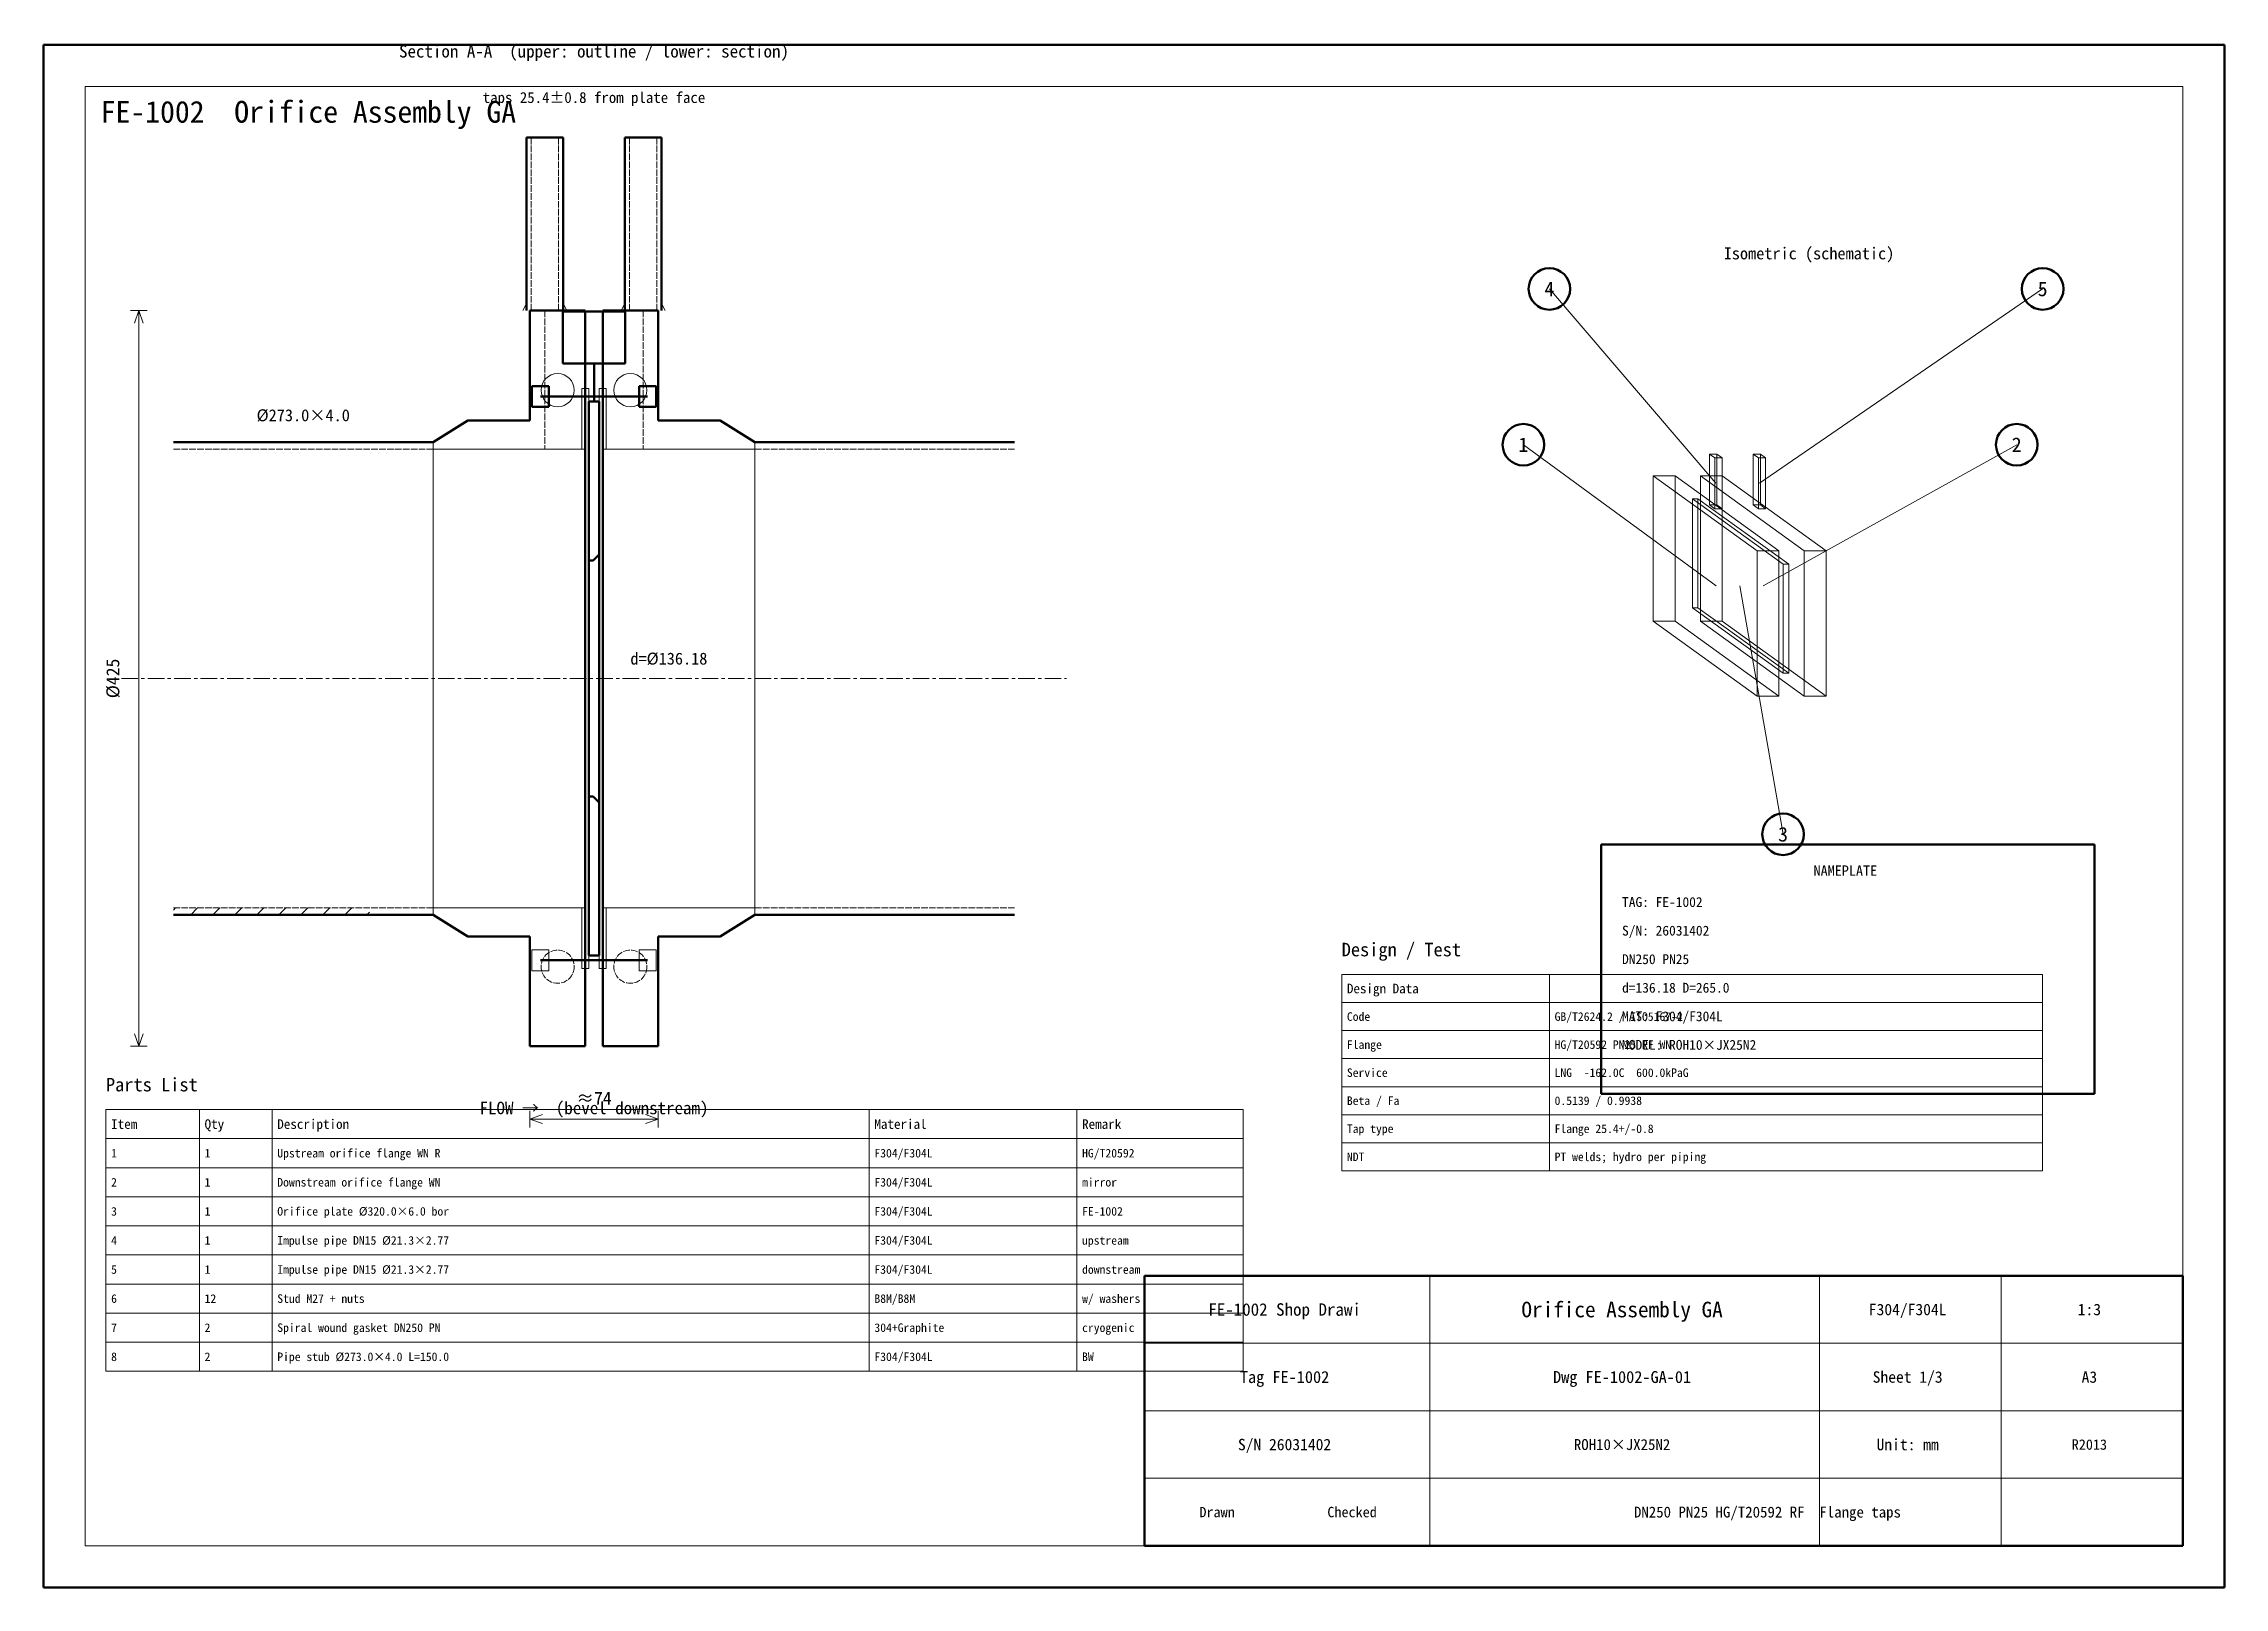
# Model space of a CAD drawing. Header units: millimetres. Extents: x 0 to 1360, y -183 to 551.
# Drawn here: x 0 to 420, y 0 to 297.2 of the extents above; entities that cross this region are included whole.
import ezdxf
from ezdxf.enums import TextEntityAlignment as Align

# ---------------------------------------------------------------- set-up
doc = ezdxf.new("R2010")
doc.units = ezdxf.units.MM
doc.linetypes.add('CENTER', pattern=[5.08, 3.175, -0.635, 0.635, -0.635])
doc.linetypes.add('DASHED', pattern=[1.524, 1.27, -0.254])
for name, color, linetype, lineweight in [('中心线', 1, 'CENTER', 18), ('剖面线', 8, 'Continuous', 13), ('图框', 7, 'Continuous', 18), ('文字', 7, 'Continuous', 18), ('标注', 3, 'Continuous', 18), ('细实线', 7, 'Continuous', 18), ('虚线', 8, 'DASHED', 18), ('表格', 7, 'Continuous', 18), ('轮廓', 7, 'Continuous', 60), ('轴测', 7, 'Continuous', 18)]:
    doc.layers.add(name, color=color, linetype=linetype, lineweight=lineweight)
doc.styles.add('CN', font='simhei.ttf')

msp = doc.modelspace()

# ---------------------------------------------------------------- texts
at = {"layer": '文字', "style": 'CN'}
for s, height, p in [('Section A-A  (upper: outline / lower: section)', 2.4, (106, 293.83)), ('Isometric (schematic)', 2.3, (340, 255))]:
    msp.add_text(s, height=height, dxfattribs=at).set_placement(p, align=Align.BOTTOM_CENTER)
for s, height, p in [('FE-1002  Orifice Assembly GA', 4.2, (11, 282)), ('TAG: FE-1002', 1.9, (304, 131)), ('S/N: 26031402', 1.9, (304, 125.5)), ('Design / Test', 2.6, (250, 121.5)), ('DN250 PN25', 1.9, (304, 120)), ('d=136.18 D=265.0', 1.9, (304, 114.5)), ('MAT: F304/F304L', 1.9, (304, 109)), ('MODEL: ROH10×JX25N2', 1.9, (304, 103.5)), ('Parts List', 2.6, (12, 95.5))]:
    msp.add_text(s, height=height, dxfattribs=at).set_placement(p)
for s, height, p in [('4', 2.8, (290, 250)), ('5', 2.8, (385, 250)), ('1', 2.8, (285, 220)), ('2', 2.8, (380, 220)), ('3', 2.8, (335, 145)), ('NAMEPLATE', 2, (347, 138)), ('FE-1002 Shop Drawi', 2.4, (239, 53.5)), ('Orifice Assembly GA', 3, (304, 53.5)), ('F304/F304L', 2.2, (359, 53.5)), ('1:3', 2.2, (394, 53.5)), ('Tag FE-1002', 2.3, (239, 40.5)), ('Dwg FE-1002-GA-01', 2.3, (304, 40.5)), ('Sheet 1/3', 2.2, (359, 40.5)), ('A3', 2.2, (394, 40.5)), ('S/N 26031402', 2.2, (239, 27.5)), ('ROH10×JX25N2', 2.1, (304, 27.5)), ('Unit: mm', 2.2, (359, 27.5)), ('R2013', 2, (394, 27.5)), ('Drawn', 2, (226, 14.5)), ('Checked', 2, (252, 14.5)), ('DN250 PN25 HG/T20592 RF  Flange taps', 2.1, (332, 14.5))]:
    msp.add_text(s, height=height, dxfattribs=at).set_placement(p, align=Align.MIDDLE_CENTER)
at = {"layer": '标注', "style": 'CN'}
for s, height, p in [('taps 25.4±0.8 from plate face', 2.1, (106, 285.17)), ('Ø273.0×4.0', 2.3, (50, 223.83)), ('≈74', 2.5, (106, 92.17))]:
    msp.add_text(s, height=height, dxfattribs=at).set_placement(p, align=Align.BOTTOM_CENTER)
msp.add_text('Ø425', height=2.5, rotation=90, dxfattribs=at).set_placement((13.33, 175), align=Align.MIDDLE_CENTER)
msp.add_text('d=Ø136.18', height=2.3, dxfattribs=at).set_placement((113, 177.67))
msp.add_text('FLOW →  (bevel downstream)', height=2.4, dxfattribs=at).set_placement((106, 93.5), align=Align.TOP_CENTER)
at = {"layer": '表格', "style": 'CN'}
for s, height, p in [('Design Data', 1.85, (251, 115.3)), ('Code', 1.65, (251, 109.9)), ('GB/T2624.2 / ISO5167-2', 1.65, (291, 109.9)), ('Flange', 1.65, (251, 104.5)), ('HG/T20592 PN25 RF WN', 1.65, (291, 104.5)), ('Service', 1.65, (251, 99.1)), ('LNG  -162.0C  600.0kPaG', 1.65, (291, 99.1)), ('Beta / Fa', 1.65, (251, 93.7)), ('0.5139 / 0.9938', 1.65, (291, 93.7)), ('Item', 1.85, (13, 89.2)), ('Qty', 1.85, (31, 89.2)), ('Description', 1.85, (45, 89.2)), ('Material', 1.85, (160, 89.2)), ('Remark', 1.85, (200, 89.2)), ('Tap type', 1.65, (251, 88.3)), ('Flange 25.4+/-0.8', 1.65, (291, 88.3)), ('1', 1.65, (13, 83.6)), ('1', 1.65, (31, 83.6)), ('Upstream orifice flange WN R', 1.65, (45, 83.6)), ('F304/F304L', 1.65, (160, 83.6)), ('HG/T20592', 1.65, (200, 83.6)), ('NDT', 1.65, (251, 82.9)), ('PT welds; hydro per piping', 1.65, (291, 82.9)), ('2', 1.65, (13, 78)), ('1', 1.65, (31, 78)), ('Downstream orifice flange WN', 1.65, (45, 78)), ('F304/F304L', 1.65, (160, 78)), ('mirror', 1.65, (200, 78)), ('3', 1.65, (13, 72.4)), ('1', 1.65, (31, 72.4)), ('Orifice plate Ø320.0×6.0 bor', 1.65, (45, 72.4)), ('F304/F304L', 1.65, (160, 72.4)), ('FE-1002', 1.65, (200, 72.4)), ('4', 1.65, (13, 66.8)), ('1', 1.65, (31, 66.8)), ('Impulse pipe DN15 Ø21.3×2.77', 1.65, (45, 66.8)), ('F304/F304L', 1.65, (160, 66.8)), ('upstream', 1.65, (200, 66.8)), ('5', 1.65, (13, 61.2)), ('1', 1.65, (31, 61.2)), ('Impulse pipe DN15 Ø21.3×2.77', 1.65, (45, 61.2)), ('F304/F304L', 1.65, (160, 61.2)), ('downstream', 1.65, (200, 61.2)), ('6', 1.65, (13, 55.6)), ('12', 1.65, (31, 55.6)), ('Stud M27 + nuts', 1.65, (45, 55.6)), ('B8M/B8M', 1.65, (160, 55.6)), ('w/ washers', 1.65, (200, 55.6)), ('7', 1.65, (13, 50)), ('2', 1.65, (31, 50)), ('Spiral wound gasket DN250 PN', 1.65, (45, 50)), ('304+Graphite', 1.65, (160, 50)), ('cryogenic', 1.65, (200, 50)), ('8', 1.65, (13, 44.4)), ('2', 1.65, (31, 44.4)), ('Pipe stub Ø273.0×4.0 L=150.0', 1.65, (45, 44.4)), ('F304/F304L', 1.65, (160, 44.4)), ('BW', 1.65, (200, 44.4))]:
    msp.add_text(s, height=height, dxfattribs=at).set_placement(p, align=Align.MIDDLE_LEFT)

# ---------------------------------------------------------------- linework, layer by layer
at = {"layer": '中心线', "linetype": 'CENTER', "lineweight": 18}
msp.add_line((15, 175), (197, 175), dxfattribs=at)
at = {"layer": '剖面线', "linetype": 'Continuous', "lineweight": 13}
for p, q in [((25, 130.41), (25.42, 130.83)), ((28.33, 129.5), (29.66, 130.83)), ((32.57, 129.5), (33.91, 130.83)), ((36.82, 129.5), (38.15, 130.83)), ((41.06, 129.5), (42.39, 130.83)), ((45.3, 129.5), (46.63, 130.83)), ((49.54, 129.5), (50.88, 130.83)), ((53.79, 129.5), (55.12, 130.83)), ((58.03, 129.5), (59.36, 130.83)), ((62.27, 129.5), (62.76, 129.99))]:
    msp.add_line(p, q, dxfattribs=at)
at = {"layer": '图框', "linetype": 'Continuous', "lineweight": 60}
for p, q in [((420, 297), (0, 297)), ((0, 297), (0, 0)), ((420, 0), (420, 297)), ((412, 60), (212, 60)), ((212, 60), (212, 8)), ((412, 8), (412, 60)), ((212, 8), (412, 8)), ((0, 0), (420, 0))]:
    msp.add_line(p, q, dxfattribs=at)
at = {"layer": '图框', "linetype": 'Continuous', "lineweight": 18}
for p, q in [((412, 289), (8, 289)), ((8, 289), (8, 8)), ((412, 8), (412, 289)), ((267, 8), (267, 60)), ((342, 8), (342, 60)), ((377, 8), (377, 60)), ((212, 47), (412, 47)), ((212, 34), (412, 34)), ((212, 21), (412, 21)), ((8, 8), (412, 8))]:
    msp.add_line(p, q, dxfattribs=at)
at = {"layer": '标注', "linetype": 'Continuous', "lineweight": 18}
for p, q in [((322.05, 212.59), (290, 250)), ((330.45, 212.59), (385, 250)), ((16.73, 245.83), (19.93, 245.83)), ((18.33, 245.83), (17.48, 243.43)), ((18.33, 104.17), (18.33, 245.83)), ((18.33, 245.83), (19.18, 243.43)), ((322.1, 192.8), (285, 220)), ((331.2, 192.8), (380, 220)), ((326.65, 192.8), (335, 145)), ((18.33, 104.17), (17.48, 106.57)), ((18.33, 104.17), (19.18, 106.57)), ((16.73, 104.17), (19.93, 104.17)), ((93.67, 88.57), (93.67, 91.77)), ((93.67, 90.17), (96.07, 91.02)), ((93.67, 90.17), (118.33, 90.17)), ((93.67, 90.17), (96.07, 89.32)), ((118.33, 90.17), (115.93, 91.02)), ((118.33, 90.17), (115.93, 89.32)), ((118.33, 88.57), (118.33, 91.77))]:
    msp.add_line(p, q, dxfattribs=at)
at = {"layer": '细实线', "linetype": 'Continuous', "lineweight": 18}
for p, q in [((92.32, 245.83), (92.98, 247.17)), ((100.75, 245.83), (100.08, 247.17)), ((111.25, 245.83), (111.92, 247.17)), ((119.68, 245.83), (119.02, 247.17)), ((103.67, 230.83), (104.33, 230.83)), ((103.67, 230.83), (103.67, 219.17)), ((105, 230.83), (104.33, 230.83)), ((104.33, 230.83), (104.33, 119.17)), ((105, 119.17), (105, 230.83)), ((107.67, 230.83), (107, 230.83)), ((107, 230.83), (107, 119.17)), ((108.33, 230.83), (107.67, 230.83)), ((107.67, 119.17), (107.67, 230.83)), ((108.33, 230.83), (108.33, 219.17)), ((75, 220.5), (75, 129.5)), ((75, 219.17), (104.33, 219.17)), ((137, 219.17), (107.67, 219.17)), ((137, 220.5), (137, 129.5)), ((75, 130.83), (104.33, 130.83)), ((103.67, 119.17), (103.67, 130.83)), ((137, 130.83), (107.67, 130.83)), ((108.33, 119.17), (108.33, 130.83)), ((97.33, 122.73), (94, 122.73)), ((94, 122.73), (94, 118.73)), ((97.33, 118.73), (97.33, 122.73)), ((118, 122.73), (114.67, 122.73)), ((114.67, 122.73), (114.67, 118.73)), ((118, 118.73), (118, 122.73)), ((94, 118.73), (97.33, 118.73)), ((103.67, 119.17), (104.33, 119.17)), ((104.33, 119.17), (105, 119.17)), ((107, 119.17), (107.67, 119.17)), ((108.33, 119.17), (107.67, 119.17)), ((114.67, 118.73), (118, 118.73))]:
    msp.add_line(p, q, dxfattribs=at)
for centre in [(99, 230.5), (113, 230.5)]:
    msp.add_circle(centre, 3.2, dxfattribs=at)
at = {"layer": '虚线', "linetype": 'DASHED', "lineweight": 18}
for p, q in [((93.91, 245.83), (93.91, 279.17)), ((99.16, 245.83), (99.16, 279.17)), ((112.84, 245.83), (112.84, 279.17)), ((118.09, 245.83), (118.09, 279.17)), ((96.53, 245.83), (96.53, 219.17)), ((115.47, 245.83), (115.47, 219.17)), ((25, 219.17), (75, 219.17)), ((137, 219.17), (187, 219.17)), ((25, 130.83), (75, 130.83)), ((137, 130.83), (187, 130.83))]:
    msp.add_line(p, q, dxfattribs=at)
for centre in [(99, 119.5), (113, 119.5)]:
    msp.add_circle(centre, 3.2, dxfattribs=at)
at = {"layer": '表格', "linetype": 'Continuous', "lineweight": 18}
for p, q in [((290, 118), (250, 118)), ((250, 118), (250, 112.6)), ((290, 112.6), (290, 118)), ((385, 118), (290, 118)), ((290, 118), (290, 112.6)), ((385, 112.6), (385, 118)), ((250, 112.6), (290, 112.6)), ((290, 112.6), (250, 112.6)), ((250, 112.6), (250, 107.2)), ((290, 112.6), (385, 112.6)), ((290, 107.2), (290, 112.6)), ((385, 112.6), (290, 112.6)), ((290, 112.6), (290, 107.2)), ((385, 107.2), (385, 112.6)), ((250, 107.2), (290, 107.2)), ((290, 107.2), (250, 107.2)), ((250, 107.2), (250, 101.8)), ((290, 107.2), (385, 107.2)), ((290, 101.8), (290, 107.2)), ((385, 107.2), (290, 107.2)), ((290, 107.2), (290, 101.8)), ((385, 101.8), (385, 107.2)), ((250, 101.8), (290, 101.8)), ((290, 101.8), (250, 101.8)), ((250, 101.8), (250, 96.4)), ((290, 101.8), (385, 101.8)), ((290, 96.4), (290, 101.8)), ((385, 101.8), (290, 101.8)), ((290, 101.8), (290, 96.4)), ((385, 96.4), (385, 101.8)), ((250, 96.4), (290, 96.4)), ((290, 96.4), (250, 96.4)), ((250, 96.4), (250, 91)), ((290, 96.4), (385, 96.4)), ((290, 91), (290, 96.4)), ((385, 96.4), (290, 96.4)), ((290, 96.4), (290, 91)), ((385, 91), (385, 96.4)), ((30, 92), (12, 92)), ((12, 92), (12, 86.4)), ((30, 86.4), (30, 92)), ((44, 92), (30, 92)), ((30, 92), (30, 86.4)), ((44, 86.4), (44, 92)), ((159, 92), (44, 92)), ((44, 92), (44, 86.4)), ((159, 86.4), (159, 92)), ((199, 92), (159, 92)), ((159, 92), (159, 86.4)), ((199, 86.4), (199, 92)), ((231, 92), (199, 92)), ((199, 92), (199, 86.4)), ((231, 86.4), (231, 92)), ((250, 91), (290, 91)), ((290, 91), (250, 91)), ((250, 91), (250, 85.6)), ((290, 91), (385, 91)), ((290, 85.6), (290, 91)), ((385, 91), (290, 91)), ((290, 91), (290, 85.6)), ((385, 85.6), (385, 91)), ((12, 86.4), (30, 86.4)), ((30, 86.4), (12, 86.4)), ((12, 86.4), (12, 80.8)), ((30, 86.4), (44, 86.4)), ((30, 80.8), (30, 86.4)), ((44, 86.4), (30, 86.4)), ((30, 86.4), (30, 80.8)), ((44, 86.4), (159, 86.4)), ((44, 80.8), (44, 86.4)), ((159, 86.4), (44, 86.4)), ((44, 86.4), (44, 80.8)), ((159, 86.4), (199, 86.4)), ((159, 80.8), (159, 86.4)), ((199, 86.4), (159, 86.4)), ((159, 86.4), (159, 80.8)), ((199, 86.4), (231, 86.4)), ((199, 80.8), (199, 86.4)), ((231, 86.4), (199, 86.4)), ((199, 86.4), (199, 80.8)), ((231, 80.8), (231, 86.4)), ((250, 85.6), (290, 85.6)), ((290, 85.6), (250, 85.6)), ((250, 85.6), (250, 80.2)), ((290, 85.6), (385, 85.6)), ((290, 80.2), (290, 85.6)), ((385, 85.6), (290, 85.6)), ((290, 85.6), (290, 80.2)), ((385, 80.2), (385, 85.6)), ((12, 80.8), (30, 80.8)), ((30, 80.8), (12, 80.8)), ((12, 80.8), (12, 75.2)), ((30, 80.8), (44, 80.8)), ((30, 75.2), (30, 80.8)), ((44, 80.8), (30, 80.8)), ((30, 80.8), (30, 75.2)), ((44, 80.8), (159, 80.8)), ((44, 75.2), (44, 80.8)), ((159, 80.8), (44, 80.8)), ((44, 80.8), (44, 75.2)), ((159, 80.8), (199, 80.8)), ((159, 75.2), (159, 80.8)), ((199, 80.8), (159, 80.8)), ((159, 80.8), (159, 75.2)), ((199, 80.8), (231, 80.8)), ((199, 75.2), (199, 80.8)), ((231, 80.8), (199, 80.8)), ((199, 80.8), (199, 75.2)), ((231, 75.2), (231, 80.8)), ((250, 80.2), (290, 80.2)), ((290, 80.2), (385, 80.2)), ((12, 75.2), (30, 75.2)), ((30, 75.2), (12, 75.2)), ((12, 75.2), (12, 69.6)), ((30, 75.2), (44, 75.2)), ((30, 69.6), (30, 75.2)), ((44, 75.2), (30, 75.2)), ((30, 75.2), (30, 69.6)), ((44, 75.2), (159, 75.2)), ((44, 69.6), (44, 75.2)), ((159, 75.2), (44, 75.2)), ((44, 75.2), (44, 69.6)), ((159, 75.2), (199, 75.2)), ((159, 69.6), (159, 75.2)), ((199, 75.2), (159, 75.2)), ((159, 75.2), (159, 69.6)), ((199, 75.2), (231, 75.2)), ((199, 69.6), (199, 75.2)), ((231, 75.2), (199, 75.2)), ((199, 75.2), (199, 69.6)), ((231, 69.6), (231, 75.2)), ((12, 69.6), (30, 69.6)), ((30, 69.6), (12, 69.6)), ((12, 69.6), (12, 64)), ((30, 69.6), (44, 69.6)), ((30, 64), (30, 69.6)), ((44, 69.6), (30, 69.6)), ((30, 69.6), (30, 64)), ((44, 69.6), (159, 69.6)), ((44, 64), (44, 69.6)), ((159, 69.6), (44, 69.6)), ((44, 69.6), (44, 64)), ((159, 69.6), (199, 69.6)), ((159, 64), (159, 69.6)), ((199, 69.6), (159, 69.6)), ((159, 69.6), (159, 64)), ((199, 69.6), (231, 69.6)), ((199, 64), (199, 69.6)), ((231, 69.6), (199, 69.6)), ((199, 69.6), (199, 64)), ((231, 64), (231, 69.6)), ((12, 64), (30, 64)), ((30, 64), (12, 64)), ((12, 64), (12, 58.4)), ((30, 64), (44, 64)), ((30, 58.4), (30, 64)), ((44, 64), (30, 64)), ((30, 64), (30, 58.4)), ((44, 64), (159, 64)), ((44, 58.4), (44, 64)), ((159, 64), (44, 64)), ((44, 64), (44, 58.4)), ((159, 64), (199, 64)), ((159, 58.4), (159, 64)), ((199, 64), (159, 64)), ((159, 64), (159, 58.4)), ((199, 64), (231, 64)), ((199, 58.4), (199, 64)), ((231, 64), (199, 64)), ((199, 64), (199, 58.4)), ((231, 58.4), (231, 64)), ((12, 58.4), (30, 58.4)), ((30, 58.4), (12, 58.4)), ((12, 58.4), (12, 52.8)), ((30, 58.4), (44, 58.4)), ((30, 52.8), (30, 58.4)), ((44, 58.4), (30, 58.4)), ((30, 58.4), (30, 52.8)), ((44, 58.4), (159, 58.4)), ((44, 52.8), (44, 58.4)), ((159, 58.4), (44, 58.4)), ((44, 58.4), (44, 52.8)), ((159, 58.4), (199, 58.4)), ((159, 52.8), (159, 58.4)), ((199, 58.4), (159, 58.4)), ((159, 58.4), (159, 52.8)), ((199, 58.4), (231, 58.4)), ((199, 52.8), (199, 58.4)), ((231, 58.4), (199, 58.4)), ((199, 58.4), (199, 52.8)), ((231, 52.8), (231, 58.4)), ((12, 52.8), (30, 52.8)), ((30, 52.8), (12, 52.8)), ((12, 52.8), (12, 47.2)), ((30, 52.8), (44, 52.8)), ((30, 47.2), (30, 52.8)), ((44, 52.8), (30, 52.8)), ((30, 52.8), (30, 47.2)), ((44, 52.8), (159, 52.8)), ((44, 47.2), (44, 52.8)), ((159, 52.8), (44, 52.8)), ((44, 52.8), (44, 47.2)), ((159, 52.8), (199, 52.8)), ((159, 47.2), (159, 52.8)), ((199, 52.8), (159, 52.8)), ((159, 52.8), (159, 47.2)), ((199, 52.8), (231, 52.8)), ((199, 47.2), (199, 52.8)), ((231, 52.8), (199, 52.8)), ((199, 52.8), (199, 47.2)), ((231, 47.2), (231, 52.8)), ((12, 47.2), (30, 47.2)), ((30, 47.2), (12, 47.2)), ((12, 47.2), (12, 41.6)), ((30, 47.2), (44, 47.2)), ((30, 41.6), (30, 47.2)), ((44, 47.2), (30, 47.2)), ((30, 47.2), (30, 41.6)), ((44, 47.2), (159, 47.2)), ((44, 41.6), (44, 47.2)), ((159, 47.2), (44, 47.2)), ((44, 47.2), (44, 41.6)), ((159, 47.2), (199, 47.2)), ((159, 41.6), (159, 47.2)), ((199, 47.2), (159, 47.2)), ((159, 47.2), (159, 41.6)), ((199, 47.2), (231, 47.2)), ((199, 41.6), (199, 47.2)), ((231, 47.2), (199, 47.2)), ((199, 47.2), (199, 41.6)), ((231, 41.6), (231, 47.2)), ((12, 41.6), (30, 41.6)), ((30, 41.6), (44, 41.6)), ((44, 41.6), (159, 41.6)), ((159, 41.6), (199, 41.6)), ((199, 41.6), (231, 41.6))]:
    msp.add_line(p, q, dxfattribs=at)
at = {"layer": '轮廓', "linetype": 'Continuous', "lineweight": 60}
for p, q in [((92.98, 245.83), (92.98, 279.17)), ((92.98, 279.17), (100.08, 279.17)), ((100.08, 245.83), (100.08, 279.17)), ((111.92, 245.83), (111.92, 279.17)), ((111.92, 279.17), (119.02, 279.17)), ((119.02, 245.83), (119.02, 279.17)), ((104.33, 245.83), (93.67, 245.83)), ((93.67, 245.83), (93.67, 224.67)), ((112, 245.67), (100, 245.67)), ((100, 245.67), (100, 235.67)), ((104.33, 230.83), (104.33, 245.83)), ((107.67, 230.83), (107.67, 245.83)), ((107.67, 245.83), (118.33, 245.83)), ((112, 235.67), (112, 245.67)), ((118.33, 245.83), (118.33, 224.67)), ((100, 235.67), (112, 235.67)), ((106, 228.33), (106, 235.67)), ((97.33, 231.27), (94, 231.27)), ((94, 231.27), (94, 227.27)), ((97.33, 227.27), (97.33, 231.27)), ((118, 231.27), (114.67, 231.27)), ((114.67, 231.27), (114.67, 227.27)), ((118, 227.27), (118, 231.27)), ((94, 227.27), (97.33, 227.27)), ((95.67, 229.27), (116.33, 229.27)), ((104.33, 230.83), (104.33, 119.17)), ((107, 228.33), (105, 228.33)), ((105, 228.33), (105, 121.67)), ((107, 121.67), (107, 228.33)), ((107.67, 230.83), (107.67, 119.17)), ((114.67, 227.27), (118, 227.27)), ((81.67, 224.67), (75, 220.5)), ((93.67, 224.67), (81.67, 224.67)), ((118.33, 224.67), (130.33, 224.67)), ((130.33, 224.67), (137, 220.5)), ((25, 220.5), (75, 220.5)), ((137, 220.5), (187, 220.5)), ((105, 197.7), (105.83, 197.7)), ((105, 197.7), (105, 152.3)), ((105.83, 197.7), (107, 198.86)), ((107, 198.86), (107, 151.14)), ((105, 152.3), (105.83, 152.3)), ((105.83, 152.3), (107, 151.14)), ((395, 143), (300, 143)), ((300, 143), (300, 95)), ((395, 95), (395, 143)), ((25, 129.5), (75, 129.5)), ((81.67, 125.33), (75, 129.5)), ((130.33, 125.33), (137, 129.5)), ((137, 129.5), (187, 129.5)), ((93.67, 125.33), (81.67, 125.33)), ((93.67, 104.17), (93.67, 125.33)), ((118.33, 104.17), (118.33, 125.33)), ((118.33, 125.33), (130.33, 125.33)), ((95.67, 120.73), (116.33, 120.73)), ((104.33, 119.17), (104.33, 104.17)), ((105, 121.67), (107, 121.67)), ((107.67, 119.17), (107.67, 104.17)), ((104.33, 104.17), (93.67, 104.17)), ((107.67, 104.17), (118.33, 104.17)), ((300, 95), (395, 95))]:
    msp.add_line(p, q, dxfattribs=at)
for centre in [(290, 250), (385, 250), (285, 220), (380, 220), (335, 145)]:
    msp.add_circle(centre, 4, dxfattribs=at)
at = {"layer": '轴测', "linetype": 'Continuous', "lineweight": 18}
for p, q in [((320.85, 218.2), (322.25, 218.2)), ((321.85, 217.48), (320.85, 218.2)), ((320.85, 208.4), (320.85, 218.2)), ((323.25, 217.48), (321.85, 217.48)), ((321.85, 207.68), (321.85, 217.48)), ((322.25, 218.2), (323.25, 217.48)), ((322.25, 208.4), (322.25, 218.2)), ((323.25, 207.68), (323.25, 217.48)), ((329.25, 218.2), (330.65, 218.2)), ((330.25, 217.48), (329.25, 218.2)), ((329.25, 208.4), (329.25, 218.2)), ((331.65, 217.48), (330.25, 217.48)), ((330.25, 207.68), (330.25, 217.48)), ((330.65, 218.2), (331.65, 217.48)), ((330.65, 208.4), (330.65, 218.2)), ((331.65, 207.68), (331.65, 217.48)), ((310, 214), (314.2, 214)), ((330, 199.6), (310, 214)), ((310, 186), (310, 214)), ((314.2, 214), (334.2, 199.6)), ((314.2, 186), (314.2, 214)), ((319.1, 214), (323.3, 214)), ((339.1, 199.6), (319.1, 214)), ((319.1, 186), (319.1, 214)), ((323.3, 214), (343.3, 199.6)), ((323.3, 186), (323.3, 214)), ((317.55, 209.6), (318.6, 209.6)), ((335.05, 197), (317.55, 209.6)), ((317.55, 188.6), (317.55, 209.6)), ((318.6, 209.6), (336.1, 197)), ((318.6, 188.6), (318.6, 209.6)), ((320.85, 208.4), (322.25, 208.4)), ((321.85, 207.68), (320.85, 208.4)), ((323.25, 207.68), (321.85, 207.68)), ((322.25, 208.4), (323.25, 207.68)), ((329.25, 208.4), (330.65, 208.4)), ((330.25, 207.68), (329.25, 208.4)), ((331.65, 207.68), (330.25, 207.68)), ((330.65, 208.4), (331.65, 207.68)), ((334.2, 199.6), (330, 199.6)), ((330, 171.6), (330, 199.6)), ((334.2, 171.6), (334.2, 199.6)), ((343.3, 199.6), (339.1, 199.6)), ((339.1, 171.6), (339.1, 199.6)), ((343.3, 171.6), (343.3, 199.6)), ((336.1, 197), (335.05, 197)), ((335.05, 176), (335.05, 197)), ((336.1, 176), (336.1, 197)), ((310, 186), (314.2, 186)), ((330, 171.6), (310, 186)), ((314.2, 186), (334.2, 171.6)), ((317.55, 188.6), (318.6, 188.6)), ((335.05, 176), (317.55, 188.6)), ((318.6, 188.6), (336.1, 176)), ((319.1, 186), (323.3, 186)), ((339.1, 171.6), (319.1, 186)), ((323.3, 186), (343.3, 171.6)), ((336.1, 176), (335.05, 176)), ((334.2, 171.6), (330, 171.6)), ((343.3, 171.6), (339.1, 171.6))]:
    msp.add_line(p, q, dxfattribs=at)

msp.set_redraw_order([(e.dxf.handle, doc.entitydb.next_handle()) for e in msp.query("TEXT MTEXT ATTDEF DIMENSION ARC_DIMENSION")])  # texts and dimensions are drawn at this point

doc.saveas('drawing.dxf')
